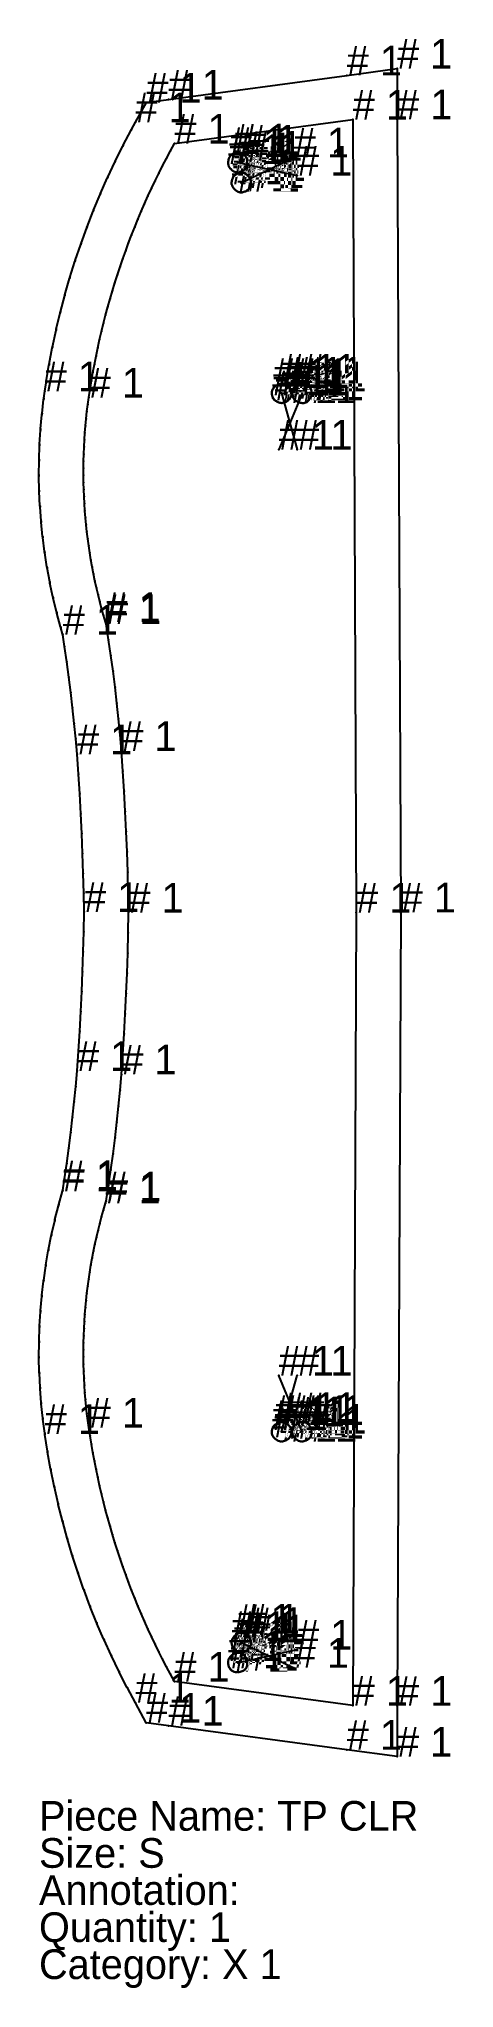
# Model space of a CAD drawing. Extents: x 0 to 5390, y -290 to 286.
# Drawn here: x 2832 to 2944, y -290 to 236 of the extents above; entities that cross this region are included whole.
import ezdxf

# ---------------------------------------------------------------- set-up
doc = ezdxf.new("R2010")
doc.units = 0

# ---------------------------------------------------------------- blocks, each defined once
blk = doc.blocks.new('TP_CLRS')
at = {"layer": '1'}
blk.add_lwpolyline([(12.14, 0.18), (12.06, 5.23), (11.93, 10.58), (11.76, 15.94), (11.55, 21.29), (11.29, 26.64), (10.99, 31.99), (10.64, 37.34), (10.25, 42.67), (9.9, 46.85), (9.51, 51.02), (9.07, 55.18), (8.6, 59.33), (8.07, 63.49), (7.51, 67.63), (6.9, 71.77), (6.4, 74.92), (6.36, 75.19), (5.89, 76.78), (5.85, 76.92), (5.81, 77.05), (4.81, 80.74), (4.77, 80.9), (4.73, 81.06), (3.83, 84.77), (3.8, 84.93), (3.76, 85.09), (2.96, 88.83), (2.93, 88.99), (2.9, 89.15), (2.21, 92.91), (2.18, 93.07), (2.15, 93.23), (1.56, 97), (1.53, 97.16), (1.51, 97.32), (1.02, 101.11), (1, 101.28), (0.99, 101.44), (0.6, 105.24), (0.58, 105.4), (0.57, 105.56), (0.29, 109.38), (0.28, 109.54), (0.27, 109.7), (0.09, 113.52), (0.08, 113.68), (0.08, 113.84), (0, 117.66), (0, 117.83), (0, 117.99), (0.03, 121.81), (0.03, 121.98), (0.04, 122.14), (0.17, 125.96), (0.17, 126.12), (0.18, 126.28), (0.42, 130.1), (0.43, 130.26), (0.44, 130.42), (0.78, 134.23), (0.8, 134.39), (0.82, 134.55), (1.26, 138.35), (1.28, 138.51), (1.3, 138.67), (1.58, 140.56), (1.9, 142.81), (1.92, 142.95), (1.94, 143.08), (2.69, 147.56), (2.72, 147.69), (2.74, 147.83), (3.59, 152.29), (3.62, 152.42), (3.65, 152.56), (4.6, 157), (4.63, 157.13), (4.66, 157.26), (5.72, 161.68), (5.75, 161.82), (5.78, 161.95), (6.94, 166.34), (6.98, 166.47), (7.01, 166.6), (8.27, 170.97), (8.31, 171.1), (8.35, 171.23), (9.7, 175.57), (9.74, 175.7), (9.78, 175.83), (11.24, 180.13), (11.28, 180.26), (11.33, 180.39), (12.88, 184.66), (12.92, 184.79), (12.97, 184.91), (14.62, 189.15), (14.67, 189.27), (14.72, 189.4), (16.46, 193.59), (16.52, 193.72), (16.57, 193.84), (18.41, 198), (18.47, 198.12), (18.52, 198.25), (20.45, 202.36), (20.51, 202.48), (20.57, 202.6), (22.6, 206.67), (22.66, 206.79), (22.72, 206.91), (24.84, 210.93), (24.89, 211.02), (24.94, 211.11), (26.03, 213.1), (28.94, 218.41), (34.94, 219.22), (82.97, 225.71), (96.52, 227.54), (96.58, 213.87), (97.53, 0.05), (97.53, -0.05), (96.58, -213.87), (96.52, -227.54), (82.97, -225.71), (34.94, -219.22), (28.9, -218.41), (26, -213.04), (23.83, -209.05), (23.77, -208.93), (23.71, -208.81), (21.64, -204.76), (21.57, -204.64), (21.51, -204.52), (19.54, -200.43), (19.48, -200.31), (19.42, -200.18), (17.53, -196.05), (17.48, -195.93), (17.42, -195.8), (15.63, -191.63), (15.58, -191.5), (15.53, -191.37), (13.83, -187.16), (13.78, -187.03), (13.74, -186.91), (12.14, -182.65), (12.09, -182.53), (12.04, -182.4), (10.54, -178.11), (10.5, -177.98), (10.46, -177.85), (9.05, -173.53), (9.01, -173.4), (8.97, -173.27), (7.67, -168.92), (7.63, -168.79), (7.59, -168.66), (6.39, -164.28), (6.35, -164.15), (6.32, -164.02), (5.21, -159.61), (5.18, -159.48), (5.15, -159.34), (4.14, -154.91), (4.11, -154.78), (4.09, -154.65), (3.18, -150.2), (3.16, -150.06), (3.13, -149.93), (2.33, -145.46), (2.3, -145.32), (2.28, -145.19), (1.58, -140.7), (1.56, -140.55), (1.54, -140.4), (1.05, -136.61), (1.03, -136.45), (1.01, -136.29), (0.62, -132.49), (0.6, -132.33), (0.59, -132.16), (0.3, -128.35), (0.29, -128.19), (0.28, -128.03), (0.1, -124.21), (0.09, -124.05), (0.08, -123.89), (0, -120.06), (0, -119.9), (0, -119.74), (0.02, -115.92), (0.03, -115.75), (0.03, -115.59), (0.16, -111.77), (0.17, -111.61), (0.17, -111.45), (0.4, -107.63), (0.42, -107.47), (0.43, -107.31), (0.76, -103.5), (0.78, -103.34), (0.8, -103.18), (1.23, -99.38), (1.25, -99.22), (1.28, -99.06), (1.82, -95.27), (1.84, -95.11), (1.87, -94.95), (2.51, -91.18), (2.54, -91.02), (2.57, -90.86), (3.32, -87.12), (3.35, -86.96), (3.38, -86.8), (4.23, -83.07), (4.27, -82.91), (4.31, -82.75), (5.26, -79.05), (5.3, -78.89), (5.34, -78.74), (6.37, -75.15), (6.42, -74.83), (6.9, -71.77), (7.51, -67.63), (8.07, -63.49), (8.6, -59.33), (9.07, -55.18), (9.51, -51.02), (9.9, -46.85), (10.25, -42.67), (10.64, -37.34), (10.99, -31.99), (11.29, -26.64), (11.55, -21.29), (11.76, -15.94), (11.93, -10.58), (12.06, -5.23)], close=True, dxfattribs=at)
at = {"layer": '14'}
blk.add_lwpolyline([(24.14, 0), (24.06, 5.46), (23.93, 10.91), (23.76, 16.37), (23.54, 21.82), (23.27, 27.27), (22.96, 32.72), (22.61, 38.17), (22.21, 43.61), (21.85, 47.91), (21.45, 52.2), (21, 56.49), (20.51, 60.77), (19.97, 65.05), (19.39, 69.32), (18.76, 73.58), (18.09, 77.84), (18.01, 78.1), (17.93, 78.36), (17.39, 80.19), (16.88, 82.03), (16.39, 83.88), (15.93, 85.73), (15.5, 87.59), (15.09, 89.46), (14.7, 91.33), (14.34, 93.21), (14.01, 95.09), (13.7, 96.97), (13.41, 98.86), (13.16, 100.76), (12.92, 102.65), (12.72, 104.55), (12.54, 106.45), (12.38, 108.36), (12.25, 110.26), (12.15, 112.17), (12.08, 114.08), (12.02, 115.99), (12, 117.9), (12, 119.81), (12.03, 121.72), (12.08, 123.63), (12.16, 125.54), (12.27, 127.45), (12.4, 129.36), (12.55, 131.26), (12.74, 133.16), (12.94, 135.06), (13.18, 136.96), (13.44, 138.85), (13.78, 141.1), (14.14, 143.34), (14.53, 145.58), (14.94, 147.81), (15.38, 150.04), (15.85, 152.26), (16.33, 154.48), (16.85, 156.69), (17.39, 158.9), (17.96, 161.1), (18.55, 163.29), (19.16, 165.47), (19.8, 167.65), (20.47, 169.83), (21.15, 171.99), (21.87, 174.14), (22.61, 176.29), (23.37, 178.43), (24.16, 180.56), (24.97, 182.68), (25.8, 184.8), (26.66, 186.9), (27.55, 188.99), (28.45, 191.07), (29.38, 193.14), (30.34, 195.2), (31.32, 197.25), (32.32, 199.29), (33.34, 201.32), (34.39, 203.34), (35.46, 205.34), (36.55, 207.33), (84.58, 213.82), (85.53, 0), (84.58, -213.82), (36.55, -207.33), (35.46, -205.34), (34.39, -203.34), (33.34, -201.32), (32.32, -199.29), (31.32, -197.25), (30.34, -195.2), (29.38, -193.14), (28.45, -191.07), (27.55, -188.99), (26.66, -186.9), (25.8, -184.8), (24.97, -182.68), (24.16, -180.56), (23.37, -178.43), (22.61, -176.29), (21.87, -174.14), (21.15, -171.99), (20.47, -169.83), (19.8, -167.65), (19.16, -165.47), (18.55, -163.29), (17.96, -161.1), (17.39, -158.9), (16.85, -156.69), (16.33, -154.48), (15.85, -152.26), (15.38, -150.04), (14.94, -147.81), (14.53, -145.58), (14.14, -143.34), (13.78, -141.1), (13.44, -138.85), (13.18, -136.96), (12.94, -135.06), (12.74, -133.16), (12.55, -131.26), (12.4, -129.36), (12.27, -127.45), (12.16, -125.54), (12.08, -123.63), (12.03, -121.72), (12, -119.81), (12, -117.9), (12.02, -115.99), (12.08, -114.08), (12.15, -112.17), (12.25, -110.26), (12.38, -108.36), (12.54, -106.45), (12.72, -104.55), (12.92, -102.65), (13.16, -100.76), (13.41, -98.86), (13.7, -96.97), (14.01, -95.09), (14.34, -93.21), (14.7, -91.33), (15.09, -89.46), (15.5, -87.59), (15.93, -85.73), (16.39, -83.88), (16.88, -82.03), (17.39, -80.19), (17.93, -78.36), (18.09, -77.84), (18.76, -73.58), (19.39, -69.32), (19.97, -65.05), (20.51, -60.77), (21, -56.49), (21.45, -52.2), (21.85, -47.91), (22.21, -43.61), (22.61, -38.17), (22.96, -32.72), (23.27, -27.27), (23.54, -21.82), (23.76, -16.37), (23.93, -10.91), (24.06, -5.46)], close=True, dxfattribs=at)
at = {"layer": '2'}
for p in [(96.52, 227.54), (28.94, 218.41), (84.58, 213.82), (36.55, 207.33), (50.99, 201.79), (50.99, 201.79), (50.99, 201.79), (50.99, 201.79), (50.99, 201.79), (53.57, 202.24), (53.57, 202.24), (53.57, 202.24), (56.15, 202.7), (56.15, 202.7), (56.15, 202.7), (56.15, 202.7), (56.15, 202.7), (68.72, 203.61), (68.72, 203.61), (51.94, 196.38), (51.94, 196.38), (51.94, 196.38), (51.94, 196.38), (51.94, 196.38), (54.48, 196.77), (54.48, 196.77), (54.48, 196.77), (57.1, 197.29), (57.1, 197.29), (57.1, 197.29), (57.1, 197.29), (57.1, 197.29), (69.6, 198.69), (69.6, 198.69), (65.42, 142.61), (65.42, 142.61), (65.42, 142.61), (65.42, 142.61), (65.42, 142.61), (70.91, 142.61), (70.91, 142.61), (70.91, 142.61), (70.91, 142.61), (70.91, 142.61), (65.36, 140.04), (65.36, 140.04), (65.36, 140.04), (65.42, 137.37), (65.42, 137.37), (65.42, 137.37), (65.42, 137.37), (65.42, 137.37), (70.91, 139.99), (70.91, 139.99), (70.91, 139.99), (70.91, 137.37), (70.91, 137.37), (70.91, 137.37), (70.91, 137.37), (70.91, 137.37), (64.63, 124.82), (64.63, 124.82), (69.63, 124.83), (69.63, 124.83), (12.14, 0.18), (12.14, 0.18), (24.14, 0), (24.14, 0), (85.53, 0), (64.63, -124.82), (64.63, -124.82), (69.63, -124.83), (69.63, -124.83), (65.36, -140.04), (65.36, -140.04), (65.36, -140.04), (65.42, -137.37), (65.42, -137.37), (65.42, -137.37), (65.42, -137.37), (65.42, -137.37), (70.91, -137.37), (70.91, -137.37), (70.91, -137.37), (70.91, -137.37), (70.91, -137.37), (70.91, -139.99), (70.91, -139.99), (70.91, -139.99), (65.42, -142.61), (65.42, -142.61), (65.42, -142.61), (65.42, -142.61), (65.42, -142.61), (70.91, -142.61), (70.91, -142.61), (70.91, -142.61), (70.91, -142.61), (70.91, -142.61), (51.94, -196.38), (51.94, -196.38), (51.94, -196.38), (51.94, -196.38), (51.94, -196.38), (54.48, -196.77), (54.48, -196.77), (54.48, -196.77), (57.1, -197.29), (57.1, -197.29), (57.1, -197.29), (57.1, -197.29), (57.1, -197.29), (69.6, -198.69), (69.6, -198.69), (50.99, -201.79), (50.99, -201.79), (50.99, -201.79), (50.99, -201.79), (50.99, -201.79), (53.57, -202.24), (53.57, -202.24), (53.57, -202.24), (56.15, -202.7), (56.15, -202.7), (56.15, -202.7), (56.15, -202.7), (56.15, -202.7), (68.72, -203.61), (68.72, -203.61), (36.55, -207.33), (84.58, -213.82), (28.9, -218.41), (96.52, -227.54)]:
    blk.add_point(p, dxfattribs=at)
at = {"layer": '3'}
for p in [(82.97, 225.71), (34.94, 219.22), (24.84, 210.93), (24.89, 211.02), (24.94, 211.11), (26.03, 213.1), (96.58, 213.87), (22.6, 206.67), (22.66, 206.79), (22.72, 206.91), (35.46, 205.34), (20.45, 202.36), (20.51, 202.48), (20.57, 202.6), (33.34, 201.32), (34.39, 203.34), (50.98, 202.04), (50.99, 202.3), (51.01, 202.55), (51.06, 202.8), (51.09, 201.49), (51.13, 203.04), (51.21, 203.28), (51.22, 201.2), (51.31, 203.52), (51.38, 200.92), (51.42, 203.74), (51.53, 203.91), (51.56, 200.66), (51.65, 204.06), (51.77, 200.42), (51.78, 204.2), (51.93, 204.33), (52, 200.21), (52.09, 204.44), (52.25, 200.01), (52.26, 204.54), (52.44, 204.61), (52.52, 199.84), (52.62, 204.67), (52.75, 199.73), (52.93, 204.75), (53.24, 204.79), (53.56, 204.8), (53.87, 204.77), (54.19, 204.72), (54.28, 199.7), (54.49, 204.64), (54.52, 199.8), (54.7, 199.86), (54.79, 204.53), (54.88, 199.94), (55.05, 200.04), (55.07, 204.39), (55.21, 200.15), (55.29, 204.24), (55.35, 200.28), (55.49, 204.08), (55.49, 200.42), (55.61, 200.58), (55.67, 203.89), (55.71, 200.74), (55.82, 203.68), (55.83, 200.97), (55.93, 201.2), (55.95, 203.45), (56.01, 201.44), (56.04, 203.21), (56.07, 201.69), (56.11, 202.96), (56.12, 201.94), (56.15, 202.19), (56.16, 202.44), (18.41, 198), (18.47, 198.12), (18.52, 198.25), (30.34, 195.2), (31.32, 197.25), (32.32, 199.29), (51.93, 196.63), (51.94, 196.89), (51.97, 197.14), (52.02, 197.39), (52.04, 196.08), (52.08, 197.63), (52.16, 197.87), (52.17, 195.79), (52.26, 198.1), (52.33, 195.52), (52.38, 198.33), (52.48, 198.49), (52.51, 195.26), (52.6, 198.65), (52.72, 195.02), (52.74, 198.79), (52.88, 198.91), (52.95, 194.8), (53, 199.65), (53.04, 199.03), (53.2, 194.61), (53.21, 199.13), (53.25, 199.59), (53.39, 199.21), (53.47, 194.44), (53.51, 199.57), (53.57, 199.27), (53.77, 199.58), (53.81, 199.37), (54.03, 199.62), (54.06, 199.44), (54.32, 199.49), (54.58, 199.5), (54.84, 199.47), (55.09, 199.42), (55.34, 199.34), (55.57, 199.22), (55.65, 194.46), (55.83, 194.54), (55.84, 199.06), (56, 194.63), (56.09, 198.86), (56.16, 194.75), (56.31, 194.87), (56.32, 198.65), (56.44, 195.02), (56.53, 198.41), (56.56, 195.17), (56.66, 195.33), (56.71, 198.15), (56.78, 195.56), (56.87, 197.88), (56.88, 195.79), (56.96, 196.03), (57, 197.59), (57.03, 196.28), (57.07, 196.53), (57.1, 196.78), (57.11, 197.04), (14.67, 189.27), (14.72, 189.4), (16.46, 193.59), (16.52, 193.72), (16.57, 193.84), (28.45, 191.07), (29.38, 193.14), (53.71, 194.32), (53.95, 194.24), (54.21, 194.19), (54.47, 194.16), (54.73, 194.18), (54.98, 194.22), (55.23, 194.29), (55.47, 194.39), (12.88, 184.66), (12.92, 184.79), (12.97, 184.91), (14.62, 189.15), (25.8, 184.8), (26.66, 186.9), (27.55, 188.99), (11.24, 180.13), (11.28, 180.26), (11.33, 180.39), (24.16, 180.56), (24.97, 182.68), (9.7, 175.57), (9.74, 175.7), (9.78, 175.83), (21.87, 174.14), (22.61, 176.29), (23.37, 178.43), (8.27, 170.97), (8.31, 171.1), (8.35, 171.23), (20.47, 169.83), (21.15, 171.99), (6.94, 166.34), (6.98, 166.47), (7.01, 166.6), (18.55, 163.29), (19.16, 165.47), (19.8, 167.65), (5.72, 161.68), (5.75, 161.82), (5.78, 161.95), (17.39, 158.9), (17.96, 161.1), (3.62, 152.42), (3.65, 152.56), (4.6, 157), (4.63, 157.13), (4.66, 157.26), (16.33, 154.48), (16.85, 156.69), (2.69, 147.56), (2.72, 147.69), (2.74, 147.83), (3.59, 152.29), (14.94, 147.81), (15.38, 150.04), (15.85, 152.26), (1.9, 142.81), (1.92, 142.95), (1.94, 143.08), (14.14, 143.34), (14.53, 145.58), (63.69, 141.89), (63.94, 142.08), (64.22, 142.24), (64.5, 142.38), (64.8, 142.48), (65.11, 142.56), (65.67, 142.57), (65.92, 142.52), (66.16, 142.45), (66.4, 142.36), (66.63, 142.25), (66.85, 142.13), (67.06, 141.99), (69.18, 141.89), (69.43, 142.08), (69.71, 142.24), (69.99, 142.38), (70.29, 142.48), (70.6, 142.56), (71.16, 142.58), (71.41, 142.52), (71.66, 142.45), (71.89, 142.36), (72.12, 142.26), (72.35, 142.13), (72.56, 141.99), (1.26, 138.35), (1.28, 138.51), (1.3, 138.67), (1.58, 140.56), (13.18, 136.96), (13.44, 138.85), (13.78, 141.1), (62.76, 139.99), (62.77, 140.25), (62.79, 139.73), (62.8, 140.51), (62.85, 139.48), (62.87, 140.76), (62.88, 139.29), (62.93, 139.1), (62.96, 141), (63, 138.92), (63.08, 138.74), (63.09, 141.23), (63.18, 138.57), (63.24, 141.44), (63.3, 138.42), (63.43, 138.27), (63.45, 141.68), (63.57, 138.14), (63.77, 137.99), (63.99, 137.85), (64.21, 137.72), (64.44, 137.62), (64.68, 137.53), (64.92, 137.46), (65.17, 137.41), (65.73, 137.42), (66.04, 137.5), (66.34, 137.6), (66.62, 137.74), (66.89, 137.9), (67.15, 138.09), (67.26, 141.84), (67.38, 138.31), (67.41, 141.71), (67.54, 141.56), (67.59, 138.54), (67.65, 141.41), (67.74, 138.75), (67.75, 141.24), (67.84, 141.06), (67.87, 138.98), (67.9, 140.88), (67.95, 140.69), (67.97, 139.22), (67.98, 140.5), (68.03, 139.47), (68.04, 140.25), (68.07, 139.99), (68.07, 139.73), (68.25, 139.99), (68.26, 140.25), (68.28, 139.73), (68.29, 140.51), (68.34, 139.48), (68.36, 140.76), (68.37, 139.29), (68.42, 139.1), (68.45, 141), (68.49, 138.92), (68.57, 138.74), (68.58, 141.23), (68.67, 138.57), (68.73, 141.44), (68.79, 138.42), (68.92, 138.27), (68.94, 141.68), (69.06, 138.14), (69.26, 137.99), (69.48, 137.85), (69.7, 137.72), (69.93, 137.62), (70.17, 137.53), (70.41, 137.46), (70.66, 137.41), (71.17, 137.36), (71.43, 137.38), (71.69, 137.44), (71.93, 137.52), (72.17, 137.64), (72.39, 137.78), (72.58, 137.95), (72.76, 141.84), (72.76, 138.14), (72.91, 141.71), (72.95, 138.39), (73.04, 141.56), (73.11, 138.67), (73.15, 141.41), (73.25, 141.24), (73.25, 138.95), (73.33, 141.06), (73.35, 139.25), (73.4, 140.88), (73.43, 139.56), (73.44, 140.69), (73.47, 140.5), (73.47, 139.87), (73.49, 140.18), (0.78, 134.23), (0.8, 134.39), (0.82, 134.55), (12.74, 133.16), (12.94, 135.06), (0.17, 126.12), (0.18, 126.28), (0.42, 130.1), (0.43, 130.26), (0.44, 130.42), (12.27, 127.45), (12.4, 129.36), (12.55, 131.26), (0.03, 121.98), (0.03, 121.81), (0.04, 122.14), (0.17, 125.96), (12.03, 121.72), (12.08, 123.63), (12.16, 125.54), (0, 117.99), (0, 117.83), (0, 117.66), (12, 119.81), (12, 117.9), (12.02, 115.99), (0.08, 113.84), (0.08, 113.68), (0.09, 113.52), (12.08, 114.08), (12.15, 112.17), (0.27, 109.7), (0.28, 109.54), (0.29, 109.38), (0.57, 105.56), (0.58, 105.4), (0.6, 105.24), (12.25, 110.26), (12.38, 108.36), (12.54, 106.45), (0.99, 101.44), (1, 101.28), (1.02, 101.11), (12.72, 104.55), (12.92, 102.65), (13.16, 100.76), (1.51, 97.32), (1.53, 97.16), (1.56, 97), (13.41, 98.86), (13.7, 96.97), (14.01, 95.09), (2.15, 93.23), (2.18, 93.07), (2.21, 92.91), (14.34, 93.21), (14.7, 91.33), (15.09, 89.46), (2.9, 89.15), (2.93, 88.99), (2.96, 88.83), (3.76, 85.09), (3.8, 84.93), (3.83, 84.77), (15.5, 87.59), (15.93, 85.73), (4.73, 81.06), (4.77, 80.9), (4.81, 80.74), (16.39, 83.88), (16.88, 82.03), (17.39, 80.19), (5.81, 77.05), (5.85, 76.92), (5.89, 76.78), (6.36, 75.19), (6.4, 74.92), (17.93, 78.36), (18.01, 78.1), (18.09, 77.84), (18.76, 73.58), (6.9, 71.77), (19.39, 69.32), (7.51, 67.63), (8.07, 63.49), (19.97, 65.05), (8.6, 59.33), (20.51, 60.77), (9.07, 55.18), (21, 56.49), (9.51, 51.02), (21.45, 52.2), (21.85, 47.91), (9.9, 46.85), (10.25, 42.67), (22.21, 43.61), (10.64, 37.34), (22.61, 38.17), (10.99, 31.99), (22.96, 32.72), (11.29, 26.64), (23.27, 27.27), (11.55, 21.29), (23.54, 21.82), (11.76, 15.94), (23.76, 16.37), (11.93, 10.58), (23.93, 10.91), (24.06, 5.46), (12.06, 5.23), (97.53, 0.05), (12.06, -5.23), (97.53, -0.05), (24.06, -5.46), (11.93, -10.58), (23.93, -10.91), (11.76, -15.94), (23.76, -16.37), (11.55, -21.29), (23.54, -21.82), (11.29, -26.64), (23.27, -27.27), (10.99, -31.99), (22.96, -32.72), (10.64, -37.34), (22.61, -38.17), (9.9, -46.85), (10.25, -42.67), (22.21, -43.61), (9.51, -51.02), (21.45, -52.2), (21.85, -47.91), (9.07, -55.18), (21, -56.49), (8.6, -59.33), (20.51, -60.77), (7.51, -67.63), (8.07, -63.49), (19.97, -65.05), (6.9, -71.77), (19.39, -69.32), (5.34, -78.74), (6.37, -75.15), (6.42, -74.83), (17.93, -78.36), (18.09, -77.84), (18.76, -73.58), (4.23, -83.07), (4.27, -82.91), (4.31, -82.75), (5.26, -79.05), (5.3, -78.89), (16.39, -83.88), (16.88, -82.03), (17.39, -80.19), (3.32, -87.12), (3.35, -86.96), (3.38, -86.8), (15.5, -87.59), (15.93, -85.73), (2.51, -91.18), (2.54, -91.02), (2.57, -90.86), (14.34, -93.21), (14.7, -91.33), (15.09, -89.46), (1.23, -99.38), (1.25, -99.22), (1.28, -99.06), (1.82, -95.27), (1.84, -95.11), (1.87, -94.95), (13.41, -98.86), (13.7, -96.97), (14.01, -95.09), (0.76, -103.5), (0.78, -103.34), (0.8, -103.18), (12.72, -104.55), (12.92, -102.65), (13.16, -100.76), (0.4, -107.63), (0.42, -107.47), (0.43, -107.31), (12.25, -110.26), (12.38, -108.36), (12.54, -106.45), (0.03, -115.59), (0.16, -111.77), (0.17, -111.45), (0.17, -111.61), (12.08, -114.08), (12.15, -112.17), (0, -119.74), (0, -119.9), (0, -120.06), (0.02, -115.92), (0.03, -115.75), (12, -117.9), (12, -119.81), (12.02, -115.99), (0.08, -123.89), (0.09, -124.05), (0.1, -124.21), (12.03, -121.72), (12.08, -123.63), (12.16, -125.54), (0.28, -128.03), (0.29, -128.19), (0.3, -128.35), (12.27, -127.45), (12.4, -129.36), (12.55, -131.26), (0.59, -132.16), (0.6, -132.33), (0.62, -132.49), (1.01, -136.29), (1.03, -136.45), (1.05, -136.61), (12.74, -133.16), (12.94, -135.06), (1.54, -140.4), (1.56, -140.55), (1.58, -140.7), (13.18, -136.96), (13.44, -138.85), (13.78, -141.1), (62.76, -139.99), (62.77, -140.25), (62.79, -139.73), (62.8, -140.51), (62.85, -139.48), (62.87, -140.76), (62.88, -139.29), (62.93, -139.1), (62.96, -141), (63, -138.92), (63.08, -138.74), (63.09, -141.23), (63.18, -138.57), (63.24, -141.44), (63.3, -138.42), (63.43, -138.27), (63.45, -141.68), (63.57, -138.14), (63.77, -137.99), (63.99, -137.85), (64.21, -137.72), (64.44, -137.62), (64.68, -137.53), (64.92, -137.46), (65.17, -137.41), (65.73, -137.42), (66.04, -137.5), (66.34, -137.6), (66.62, -137.74), (66.89, -137.9), (67.15, -138.09), (67.26, -141.84), (67.38, -138.31), (67.41, -141.71), (67.54, -141.56), (67.59, -138.54), (67.65, -141.41), (67.74, -138.75), (67.75, -141.24), (67.84, -141.06), (67.87, -138.98), (67.9, -140.88), (67.95, -140.69), (67.97, -139.22), (67.98, -140.5), (68.03, -139.47), (68.04, -140.25), (68.07, -139.73), (68.07, -139.99), (68.25, -139.99), (68.26, -140.25), (68.28, -139.73), (68.29, -140.51), (68.34, -139.48), (68.36, -140.76), (68.37, -139.29), (68.42, -139.1), (68.45, -141), (68.49, -138.92), (68.57, -138.74), (68.58, -141.23), (68.67, -138.57), (68.73, -141.44), (68.79, -138.42), (68.92, -138.27), (68.94, -141.68), (69.06, -138.14), (69.26, -137.99), (69.48, -137.85), (69.7, -137.72), (69.93, -137.62), (70.17, -137.53), (70.41, -137.46), (70.66, -137.41), (71.17, -137.36), (71.43, -137.38), (71.69, -137.44), (71.93, -137.52), (72.17, -137.64), (72.39, -137.78), (72.58, -137.95), (72.76, -138.14), (72.76, -141.84), (72.91, -141.71), (72.95, -138.39), (73.04, -141.56), (73.11, -138.67), (73.15, -141.41), (73.25, -138.95), (73.25, -141.24), (73.33, -141.06), (73.35, -139.25), (73.4, -140.88), (73.43, -139.56), (73.44, -140.69), (73.47, -139.87), (73.47, -140.5), (73.49, -140.18), (2.28, -145.19), (2.3, -145.32), (2.33, -145.46), (14.14, -143.34), (14.53, -145.58), (63.69, -141.89), (63.94, -142.08), (64.22, -142.24), (64.5, -142.38), (64.8, -142.48), (65.11, -142.56), (65.67, -142.57), (65.92, -142.52), (66.16, -142.45), (66.4, -142.36), (66.63, -142.25), (66.85, -142.13), (67.06, -141.99), (69.18, -141.89), (69.43, -142.08), (69.71, -142.24), (69.99, -142.38), (70.29, -142.48), (70.6, -142.56), (71.16, -142.58), (71.41, -142.52), (71.66, -142.45), (71.89, -142.36), (72.12, -142.26), (72.35, -142.13), (72.56, -141.99), (3.13, -149.93), (3.16, -150.06), (3.18, -150.2), (14.94, -147.81), (15.38, -150.04), (15.85, -152.26), (4.09, -154.65), (4.11, -154.78), (4.14, -154.91), (16.33, -154.48), (16.85, -156.69), (5.15, -159.34), (5.18, -159.48), (5.21, -159.61), (17.39, -158.9), (17.96, -161.1), (6.32, -164.02), (6.35, -164.15), (6.39, -164.28), (18.55, -163.29), (19.16, -165.47), (19.8, -167.65), (7.59, -168.66), (7.63, -168.79), (7.67, -168.92), (8.97, -173.27), (9.01, -173.4), (20.47, -169.83), (21.15, -171.99), (9.05, -173.53), (10.46, -177.85), (10.5, -177.98), (10.54, -178.11), (21.87, -174.14), (22.61, -176.29), (23.37, -178.43), (12.04, -182.4), (12.09, -182.53), (12.14, -182.65), (24.16, -180.56), (24.97, -182.68), (13.74, -186.91), (13.78, -187.03), (13.83, -187.16), (25.8, -184.8), (26.66, -186.9), (27.55, -188.99), (15.53, -191.37), (15.58, -191.5), (15.63, -191.63), (28.45, -191.07), (29.38, -193.14), (53.71, -194.32), (53.95, -194.24), (54.21, -194.19), (54.47, -194.16), (54.73, -194.18), (54.98, -194.22), (55.23, -194.29), (55.47, -194.39), (17.42, -195.8), (17.48, -195.93), (17.53, -196.05), (30.34, -195.2), (31.32, -197.25), (32.32, -199.29), (51.93, -196.63), (51.94, -196.89), (51.97, -197.14), (52.02, -197.39), (52.04, -196.08), (52.08, -197.63), (52.16, -197.87), (52.17, -195.79), (52.26, -198.1), (52.33, -195.52), (52.38, -198.33), (52.48, -198.49), (52.51, -195.26), (52.6, -198.65), (52.72, -195.02), (52.74, -198.79), (52.88, -198.91), (52.95, -194.8), (53, -199.65), (53.04, -199.03), (53.2, -194.61), (53.21, -199.13), (53.25, -199.59), (53.39, -199.21), (53.47, -194.44), (53.51, -199.57), (53.57, -199.27), (53.77, -199.58), (53.81, -199.37), (54.03, -199.62), (54.06, -199.44), (54.32, -199.49), (54.58, -199.5), (54.84, -199.47), (55.09, -199.42), (55.34, -199.34), (55.57, -199.22), (55.65, -194.46), (55.83, -194.54), (55.84, -199.06), (56, -194.63), (56.09, -198.86), (56.16, -194.75), (56.31, -194.87), (56.32, -198.65), (56.44, -195.02), (56.53, -198.41), (56.56, -195.17), (56.66, -195.33), (56.71, -198.15), (56.78, -195.56), (56.87, -197.88), (56.88, -195.79), (56.96, -196.03), (57, -197.59), (57.03, -196.28), (57.07, -196.53), (57.1, -196.78), (57.11, -197.04), (19.42, -200.18), (19.48, -200.31), (19.54, -200.43), (21.51, -204.52), (21.57, -204.64), (21.64, -204.76), (33.34, -201.32), (34.39, -203.34), (50.98, -202.04), (50.99, -202.3), (51.01, -202.55), (51.06, -202.8), (51.09, -201.49), (51.13, -203.04), (51.21, -203.28), (51.22, -201.2), (51.31, -203.52), (51.38, -200.92), (51.42, -203.74), (51.53, -203.91), (51.56, -200.66), (51.65, -204.06), (51.77, -200.42), (51.78, -204.2), (51.93, -204.33), (52, -200.21), (52.09, -204.44), (52.25, -200.01), (52.26, -204.54), (52.44, -204.61), (52.52, -199.84), (52.62, -204.67), (52.75, -199.73), (52.93, -204.75), (53.24, -204.79), (53.56, -204.8), (53.87, -204.77), (54.19, -204.72), (54.28, -199.7), (54.49, -204.64), (54.52, -199.8), (54.7, -199.86), (54.79, -204.53), (54.88, -199.94), (55.05, -200.04), (55.07, -204.39), (55.21, -200.15), (55.29, -204.24), (55.35, -200.28), (55.49, -200.42), (55.49, -204.08), (55.61, -200.58), (55.67, -203.89), (55.71, -200.74), (55.82, -203.68), (55.83, -200.97), (55.93, -201.2), (55.95, -203.45), (56.01, -201.44), (56.04, -203.21), (56.07, -201.69), (56.11, -202.96), (56.12, -201.94), (56.15, -202.19), (56.16, -202.44), (23.71, -208.81), (23.77, -208.93), (23.83, -209.05), (35.46, -205.34), (26, -213.04), (96.58, -213.87), (34.94, -219.22), (82.97, -225.71)]:
    blk.add_point(p, dxfattribs=at)
at = {"layer": '4'}
for p in [(6.4, 74.92, 10), (12.14, 0.18, 10), (97.53, 0.05, 10), (6.42, -74.83, 10)]:
    blk.add_point(p, dxfattribs=at)
at = {"layer": '8'}
for p, q in [((53.57, 202.24), (69.6, 198.69)), ((54.48, 196.77), (68.72, 203.61)), ((70.91, 139.99), (64.63, 124.82)), ((65.36, 140.04), (69.63, 124.83)), ((70.91, -139.99), (64.63, -124.82)), ((65.36, -140.04), (69.63, -124.83)), ((53.57, -202.24), (69.6, -198.69)), ((54.48, -196.77), (68.72, -203.61))]:
    blk.add_line(p, q, dxfattribs=at)
for points in [[(56.15, 202.7), (56.11, 202.96), (56.04, 203.21), (55.95, 203.45), (55.82, 203.68), (55.67, 203.89), (55.49, 204.08), (55.29, 204.24), (55.07, 204.39), (54.79, 204.53), (54.49, 204.64), (54.19, 204.72), (53.87, 204.77), (53.56, 204.8), (53.24, 204.79), (52.93, 204.75), (52.62, 204.67), (52.44, 204.61), (52.26, 204.54), (52.09, 204.44), (51.93, 204.33), (51.78, 204.2), (51.65, 204.06), (51.53, 203.91), (51.42, 203.74), (51.31, 203.52), (51.21, 203.28), (51.13, 203.04), (51.06, 202.8), (51.01, 202.55), (50.99, 202.3), (50.98, 202.04), (50.99, 201.79)], [(50.99, 201.79), (51.09, 201.49), (51.22, 201.2), (51.38, 200.92), (51.56, 200.66), (51.77, 200.42), (52, 200.21), (52.25, 200.01), (52.52, 199.84), (52.75, 199.73), (53, 199.65), (53.25, 199.59), (53.51, 199.57), (53.77, 199.58), (54.03, 199.62), (54.28, 199.7), (54.52, 199.8), (54.7, 199.86), (54.88, 199.94), (55.05, 200.04), (55.21, 200.15), (55.35, 200.28), (55.49, 200.42), (55.61, 200.58), (55.71, 200.74), (55.83, 200.97), (55.93, 201.2), (56.01, 201.44), (56.07, 201.69), (56.12, 201.94), (56.15, 202.19), (56.16, 202.44), (56.15, 202.7)], [(57.1, 197.29), (57, 197.59), (56.87, 197.88), (56.71, 198.15), (56.53, 198.41), (56.32, 198.65), (56.09, 198.86), (55.84, 199.06), (55.57, 199.22), (55.34, 199.34), (55.09, 199.42), (54.84, 199.47), (54.58, 199.5), (54.32, 199.49), (54.06, 199.44), (53.81, 199.37), (53.57, 199.27), (53.39, 199.21), (53.21, 199.13), (53.04, 199.03), (52.88, 198.91), (52.74, 198.79), (52.6, 198.65), (52.48, 198.49), (52.38, 198.33), (52.26, 198.1), (52.16, 197.87), (52.08, 197.63), (52.02, 197.39), (51.97, 197.14), (51.94, 196.89), (51.93, 196.63), (51.94, 196.38)], [(51.94, 196.38), (52.04, 196.08), (52.17, 195.79), (52.33, 195.52), (52.51, 195.26), (52.72, 195.02), (52.95, 194.8), (53.2, 194.61), (53.47, 194.44), (53.71, 194.32), (53.95, 194.24), (54.21, 194.19), (54.47, 194.16), (54.73, 194.18), (54.98, 194.22), (55.23, 194.29), (55.47, 194.39), (55.65, 194.46), (55.83, 194.54), (56, 194.63), (56.16, 194.75), (56.31, 194.87), (56.44, 195.02), (56.56, 195.17), (56.66, 195.33), (56.78, 195.56), (56.88, 195.79), (56.96, 196.03), (57.03, 196.28), (57.07, 196.53), (57.1, 196.78), (57.11, 197.04), (57.1, 197.29)], [(65.42, 142.61), (65.11, 142.56), (64.8, 142.48), (64.5, 142.38), (64.22, 142.24), (63.94, 142.08), (63.69, 141.89), (63.45, 141.68), (63.24, 141.44), (63.09, 141.23), (62.96, 141), (62.87, 140.76), (62.8, 140.51), (62.77, 140.25), (62.76, 139.99), (62.79, 139.73), (62.85, 139.48), (62.88, 139.29), (62.93, 139.1), (63, 138.92), (63.08, 138.74), (63.18, 138.57), (63.3, 138.42), (63.43, 138.27), (63.57, 138.14), (63.77, 137.99), (63.99, 137.85), (64.21, 137.72), (64.44, 137.62), (64.68, 137.53), (64.92, 137.46), (65.17, 137.41), (65.42, 137.37)], [(65.42, 137.37), (65.73, 137.42), (66.04, 137.5), (66.34, 137.6), (66.62, 137.74), (66.89, 137.9), (67.15, 138.09), (67.38, 138.31), (67.59, 138.54), (67.74, 138.75), (67.87, 138.98), (67.97, 139.22), (68.03, 139.47), (68.07, 139.73), (68.07, 139.99), (68.04, 140.25), (67.98, 140.5), (67.95, 140.69), (67.9, 140.88), (67.84, 141.06), (67.75, 141.24), (67.65, 141.41), (67.54, 141.56), (67.41, 141.71), (67.26, 141.84), (67.06, 141.99), (66.85, 142.13), (66.63, 142.25), (66.4, 142.36), (66.16, 142.45), (65.92, 142.52), (65.67, 142.57), (65.42, 142.61)], [(70.91, 142.61), (70.6, 142.56), (70.29, 142.48), (69.99, 142.38), (69.71, 142.24), (69.43, 142.08), (69.18, 141.89), (68.94, 141.68), (68.73, 141.44), (68.58, 141.23), (68.45, 141), (68.36, 140.76), (68.29, 140.51), (68.26, 140.25), (68.25, 139.99), (68.28, 139.73), (68.34, 139.48), (68.37, 139.29), (68.42, 139.1), (68.49, 138.92), (68.57, 138.74), (68.67, 138.57), (68.79, 138.42), (68.92, 138.27), (69.06, 138.14), (69.26, 137.99), (69.48, 137.85), (69.7, 137.72), (69.93, 137.62), (70.17, 137.53), (70.41, 137.46), (70.66, 137.41), (70.91, 137.37)], [(70.91, 137.37), (71.17, 137.36), (71.43, 137.38), (71.69, 137.44), (71.93, 137.52), (72.17, 137.64), (72.39, 137.78), (72.58, 137.95), (72.76, 138.14), (72.95, 138.39), (73.11, 138.67), (73.25, 138.95), (73.35, 139.25), (73.43, 139.56), (73.47, 139.87), (73.49, 140.18), (73.47, 140.5), (73.44, 140.69), (73.4, 140.88), (73.33, 141.06), (73.25, 141.24), (73.15, 141.41), (73.04, 141.56), (72.91, 141.71), (72.76, 141.84), (72.56, 141.99), (72.35, 142.13), (72.12, 142.26), (71.89, 142.36), (71.66, 142.45), (71.41, 142.52), (71.16, 142.58), (70.91, 142.61)], [(65.42, -142.61), (65.11, -142.56), (64.8, -142.48), (64.5, -142.38), (64.22, -142.24), (63.94, -142.08), (63.69, -141.89), (63.45, -141.68), (63.24, -141.44), (63.09, -141.23), (62.96, -141), (62.87, -140.76), (62.8, -140.51), (62.77, -140.25), (62.76, -139.99), (62.79, -139.73), (62.85, -139.48), (62.88, -139.29), (62.93, -139.1), (63, -138.92), (63.08, -138.74), (63.18, -138.57), (63.3, -138.42), (63.43, -138.27), (63.57, -138.14), (63.77, -137.99), (63.99, -137.85), (64.21, -137.72), (64.44, -137.62), (64.68, -137.53), (64.92, -137.46), (65.17, -137.41), (65.42, -137.37)], [(65.42, -137.37), (65.73, -137.42), (66.04, -137.5), (66.34, -137.6), (66.62, -137.74), (66.89, -137.9), (67.15, -138.09), (67.38, -138.31), (67.59, -138.54), (67.74, -138.75), (67.87, -138.98), (67.97, -139.22), (68.03, -139.47), (68.07, -139.73), (68.07, -139.99), (68.04, -140.25), (67.98, -140.5), (67.95, -140.69), (67.9, -140.88), (67.84, -141.06), (67.75, -141.24), (67.65, -141.41), (67.54, -141.56), (67.41, -141.71), (67.26, -141.84), (67.06, -141.99), (66.85, -142.13), (66.63, -142.25), (66.4, -142.36), (66.16, -142.45), (65.92, -142.52), (65.67, -142.57), (65.42, -142.61)], [(70.91, -142.61), (70.6, -142.56), (70.29, -142.48), (69.99, -142.38), (69.71, -142.24), (69.43, -142.08), (69.18, -141.89), (68.94, -141.68), (68.73, -141.44), (68.58, -141.23), (68.45, -141), (68.36, -140.76), (68.29, -140.51), (68.26, -140.25), (68.25, -139.99), (68.28, -139.73), (68.34, -139.48), (68.37, -139.29), (68.42, -139.1), (68.49, -138.92), (68.57, -138.74), (68.67, -138.57), (68.79, -138.42), (68.92, -138.27), (69.06, -138.14), (69.26, -137.99), (69.48, -137.85), (69.7, -137.72), (69.93, -137.62), (70.17, -137.53), (70.41, -137.46), (70.66, -137.41), (70.91, -137.37)], [(70.91, -137.37), (71.17, -137.36), (71.43, -137.38), (71.69, -137.44), (71.93, -137.52), (72.17, -137.64), (72.39, -137.78), (72.58, -137.95), (72.76, -138.14), (72.95, -138.39), (73.11, -138.67), (73.25, -138.95), (73.35, -139.25), (73.43, -139.56), (73.47, -139.87), (73.49, -140.18), (73.47, -140.5), (73.44, -140.69), (73.4, -140.88), (73.33, -141.06), (73.25, -141.24), (73.15, -141.41), (73.04, -141.56), (72.91, -141.71), (72.76, -141.84), (72.56, -141.99), (72.35, -142.13), (72.12, -142.26), (71.89, -142.36), (71.66, -142.45), (71.41, -142.52), (71.16, -142.58), (70.91, -142.61)], [(51.94, -196.38), (52.04, -196.08), (52.17, -195.79), (52.33, -195.52), (52.51, -195.26), (52.72, -195.02), (52.95, -194.8), (53.2, -194.61), (53.47, -194.44), (53.71, -194.32), (53.95, -194.24), (54.21, -194.19), (54.47, -194.16), (54.73, -194.18), (54.98, -194.22), (55.23, -194.29), (55.47, -194.39), (55.65, -194.46), (55.83, -194.54), (56, -194.63), (56.16, -194.75), (56.31, -194.87), (56.44, -195.02), (56.56, -195.17), (56.66, -195.33), (56.78, -195.56), (56.88, -195.79), (56.96, -196.03), (57.03, -196.28), (57.07, -196.53), (57.1, -196.78), (57.11, -197.04), (57.1, -197.29)], [(50.99, -201.79), (51.09, -201.49), (51.22, -201.2), (51.38, -200.92), (51.56, -200.66), (51.77, -200.42), (52, -200.21), (52.25, -200.01), (52.52, -199.84), (52.75, -199.73), (53, -199.65), (53.25, -199.59), (53.51, -199.57), (53.77, -199.58), (54.03, -199.62), (54.28, -199.7), (54.52, -199.8), (54.7, -199.86), (54.88, -199.94), (55.05, -200.04), (55.21, -200.15), (55.35, -200.28), (55.49, -200.42), (55.61, -200.58), (55.71, -200.74), (55.83, -200.97), (55.93, -201.2), (56.01, -201.44), (56.07, -201.69), (56.12, -201.94), (56.15, -202.19), (56.16, -202.44), (56.15, -202.7)], [(57.1, -197.29), (57, -197.59), (56.87, -197.88), (56.71, -198.15), (56.53, -198.41), (56.32, -198.65), (56.09, -198.86), (55.84, -199.06), (55.57, -199.22), (55.34, -199.34), (55.09, -199.42), (54.84, -199.47), (54.58, -199.5), (54.32, -199.49), (54.06, -199.44), (53.81, -199.37), (53.57, -199.27), (53.39, -199.21), (53.21, -199.13), (53.04, -199.03), (52.88, -198.91), (52.74, -198.79), (52.6, -198.65), (52.48, -198.49), (52.38, -198.33), (52.26, -198.1), (52.16, -197.87), (52.08, -197.63), (52.02, -197.39), (51.97, -197.14), (51.94, -196.89), (51.93, -196.63), (51.94, -196.38)], [(56.15, -202.7), (56.11, -202.96), (56.04, -203.21), (55.95, -203.45), (55.82, -203.68), (55.67, -203.89), (55.49, -204.08), (55.29, -204.24), (55.07, -204.39), (54.79, -204.53), (54.49, -204.64), (54.19, -204.72), (53.87, -204.77), (53.56, -204.8), (53.24, -204.79), (52.93, -204.75), (52.62, -204.67), (52.44, -204.61), (52.26, -204.54), (52.09, -204.44), (51.93, -204.33), (51.78, -204.2), (51.65, -204.06), (51.53, -203.91), (51.42, -203.74), (51.31, -203.52), (51.21, -203.28), (51.13, -203.04), (51.06, -202.8), (51.01, -202.55), (50.99, -202.3), (50.98, -202.04), (50.99, -201.79)]]:
    blk.add_lwpolyline(points, dxfattribs=at)
for p in [(50.99, 201.79), (53.57, 202.24), (56.15, 202.7), (51.94, 196.38), (54.48, 196.77), (57.1, 197.29), (65.42, 142.61), (70.91, 142.61), (65.36, 140.04), (65.42, 137.37), (70.91, 139.99), (70.91, 137.37), (65.36, -140.04), (65.42, -137.37), (70.91, -137.37), (70.91, -139.99), (65.42, -142.61), (70.91, -142.61), (51.94, -196.38), (54.48, -196.77), (57.1, -197.29), (50.99, -201.79), (53.57, -202.24), (56.15, -202.7)]:
    blk.add_point(p, dxfattribs=at)
at = {"layer": '1'}
for s, p in [('# 1', (82.97, 225.71)), ('# 1', (96.52, 227.54)), ('# 1', (28.94, 218.41)), ('# 1', (34.94, 219.22)), ('# 1', (26.03, 213.1)), ('# 1', (96.58, 213.87)), ('# 1', (1.58, 140.56)), ('# 1', (6.4, 74.92)), ('# 1', (10.25, 42.67)), ('# 1', (12.14, 0.18)), ('# 1', (12.14, 0.18)), ('# 1', (97.53, 0.05)), ('# 1', (10.25, -42.67)), ('# 1', (6.37, -75.15)), ('# 1', (6.42, -74.83)), ('# 1', (1.56, -140.55)), ('# 1', (26, -213.04)), ('# 1', (96.58, -213.87)), ('# 1', (28.9, -218.41)), ('# 1', (34.94, -219.22)), ('# 1', (82.97, -225.71)), ('# 1', (96.52, -227.54)), ('Piece Name: TP CLR', (0, -247.54)), ('Size: S', (0, -257.54)), ('Annotation: ', (0, -267.54)), ('Quantity: 1', (0, -277.54)), ('Category: X 1', (0, -287.54))]:
    blk.add_text(s, height=8, dxfattribs=at).set_placement(p)
at = {"layer": '14'}
for p in [(84.58, 213.82), (36.55, 207.33), (13.44, 138.85), (17.93, 78.36), (18.09, 77.84), (22.21, 43.61), (24.14, 0), (24.14, 0), (85.53, 0), (22.21, -43.61), (17.93, -78.36), (18.09, -77.84), (13.44, -138.85), (36.55, -207.33), (84.58, -213.82)]:
    blk.add_text('# 1', height=8, dxfattribs=at).set_placement(p)
at = {"layer": '4'}
for p in [(6.4, 74.92), (12.14, 0.18), (97.53, 0.05), (6.42, -74.83)]:
    blk.add_text('# 1', height=8, dxfattribs=at).set_placement(p)
at = {"layer": '8'}
for p in [(51.42, 203.74), (52.62, 204.67), (53.57, 202.24), (53.57, 202.24), (55.07, 204.39), (56.15, 202.7), (56.15, 202.7), (56.15, 202.7), (68.72, 203.61), (50.99, 201.79), (50.99, 201.79), (50.99, 201.79), (52.38, 198.33), (52.52, 199.84), (53.57, 199.27), (54.52, 199.8), (55.57, 199.22), (55.71, 200.74), (57.1, 197.29), (57.1, 197.29), (57.1, 197.29), (69.6, 198.69), (51.94, 196.38), (51.94, 196.38), (51.94, 196.38), (53.47, 194.44), (54.48, 196.77), (54.48, 196.77), (55.47, 194.39), (56.66, 195.33), (62.85, 139.48), (63.24, 141.44), (65.36, 140.04), (65.36, 140.04), (65.42, 142.61), (65.42, 142.61), (65.42, 142.61), (67.26, 141.84), (67.98, 140.5), (68.34, 139.48), (68.73, 141.44), (70.91, 142.61), (70.91, 142.61), (70.91, 142.61), (70.91, 139.99), (70.91, 139.99), (72.76, 141.84), (73.47, 140.5), (63.57, 138.14), (65.42, 137.37), (65.42, 137.37), (65.42, 137.37), (67.59, 138.54), (69.06, 138.14), (70.91, 137.37), (70.91, 137.37), (70.91, 137.37), (72.76, 138.14), (64.63, 124.82), (69.63, 124.83), (64.63, -124.82), (69.63, -124.83), (63.57, -138.14), (65.42, -137.37), (65.42, -137.37), (65.42, -137.37), (67.59, -138.54), (69.06, -138.14), (70.91, -137.37), (70.91, -137.37), (70.91, -137.37), (72.76, -138.14), (62.85, -139.48), (63.24, -141.44), (65.36, -140.04), (65.36, -140.04), (65.42, -142.61), (65.42, -142.61), (65.42, -142.61), (67.26, -141.84), (67.98, -140.5), (68.34, -139.48), (68.73, -141.44), (70.91, -139.99), (70.91, -139.99), (70.91, -142.61), (70.91, -142.61), (70.91, -142.61), (72.76, -141.84), (73.47, -140.5), (51.94, -196.38), (51.94, -196.38), (51.94, -196.38), (53.47, -194.44), (54.48, -196.77), (54.48, -196.77), (55.47, -194.39), (56.66, -195.33), (50.99, -201.79), (50.99, -201.79), (50.99, -201.79), (52.38, -198.33), (52.52, -199.84), (53.57, -199.27), (53.57, -202.24), (53.57, -202.24), (54.52, -199.8), (55.57, -199.22), (55.71, -200.74), (57.1, -197.29), (57.1, -197.29), (57.1, -197.29), (69.6, -198.69), (51.42, -203.74), (52.62, -204.67), (55.07, -204.39), (56.15, -202.7), (56.15, -202.7), (56.15, -202.7), (68.72, -203.61)]:
    blk.add_text('# 1', height=8, dxfattribs=at).set_placement(p)

msp = doc.modelspace()

# ---------------------------------------------------------------- block references
at = {"layer": '1'}
msp.add_blockref('TP_CLRS', (2831.66, 0), dxfattribs=at)

doc.saveas('drawing.dxf')
